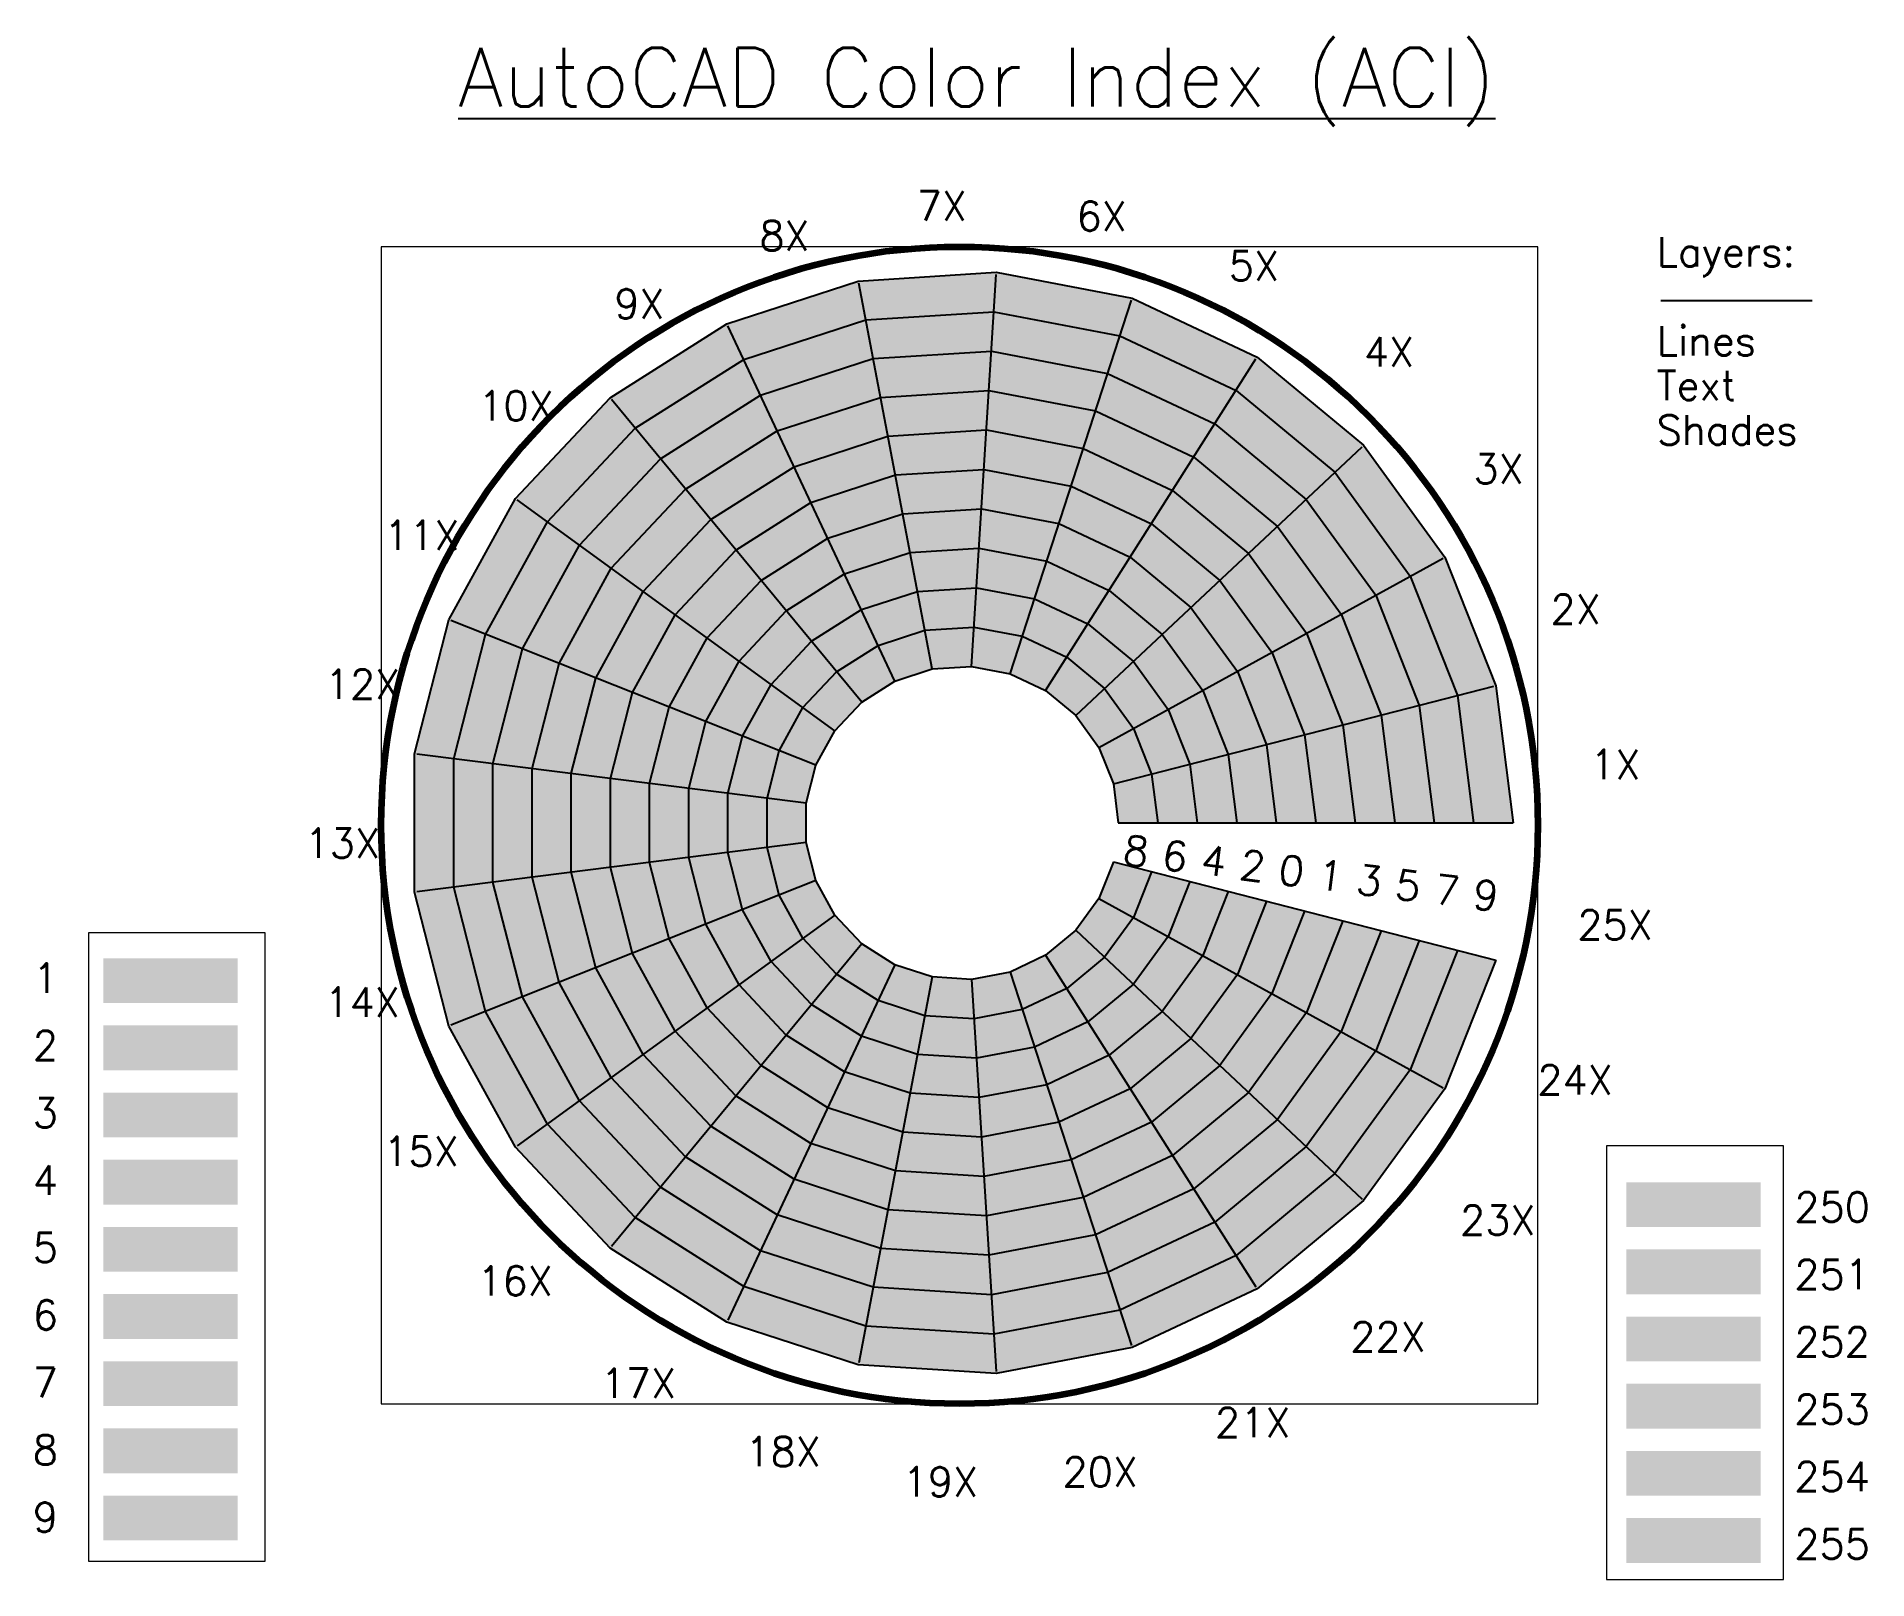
# Paper-space layout 'AutoCAD Color Index' of a CAD drawing. Header units: inches. Extents: x 0.06 to 9.41, y 0.05 to 7.93.
# The model-space entities are those that its viewports show. They can reach past a viewport. Long polylines and large blocks are cut down to what shows.
import ezdxf
from ezdxf.enums import TextEntityAlignment as Align

# ---------------------------------------------------------------- set-up
doc = ezdxf.new("R2010")
doc.units = ezdxf.units.IN
doc.header["$MEASUREMENT"] = 0
doc.layers.add('Lines', color=7, linetype='Continuous')
doc.layers.add('Text', color=7, linetype='Continuous')
doc.layers.add('Shades', color=7, linetype='Continuous', true_color=0x000000)
doc.layers.add('Viewports', color=7, linetype='Continuous', lineweight=200)
doc.styles.add('textstyle3', font='romans')
doc.styles.add('textstyle4', font='')
doc.styles.get('textstyle4').set_extended_font_data('romans')

psp = doc.layouts.new('AutoCAD Color Index')

# ---------------------------------------------------------------- texts
at = {"insert": (4.8619, 7.471), "char_height": 0.3, "width": 6.475291, "attachment_point": 8, "style": 'textstyle4'}
psp.add_mtext('\\LAutoCAD Color Index (ACI)', dxfattribs=at)
at = {"layer": 'Text', "color": 70, "style": 'textstyle3'}
psp.add_text('7X', height=0.15, dxfattribs=at).set_placement((4.6842, 7.0645), align=Align.MIDDLE)
at = {"layer": 'Text', "color": 60, "style": 'textstyle3'}
psp.add_text('6X', height=0.15, dxfattribs=at).set_placement((5.5003, 7.0123), align=Align.MIDDLE)
at = {"layer": 'Text', "color": 80, "style": 'textstyle3'}
psp.add_text('8X', height=0.15, dxfattribs=at).set_placement((3.8806, 6.9122), align=Align.MIDDLE)
at = {"layer": 'Text', "style": 'textstyle3'}
for s, p in [('5X', (6.2779, 6.7587)), ('9X', (3.1402, 6.5648)), ('1X', (8.1228, 4.2134)), ('13X', (1.6227, 3.8117)), ('17X', (3.1341, 1.0553)), ('21X', (6.2712, 0.8544)), ('255', (9.2299, 0.2347))]:
    psp.add_text(s, height=0.15, dxfattribs=at).set_placement(p, align=Align.MIDDLE)
for s, p in [('Layers:', (8.3338, 6.7551)), ('Lines', (8.3338, 6.3002)), ('Text', (8.3338, 6.0728)), ('Shades', (8.3338, 5.8454))]:
    psp.add_text(s, height=0.15, dxfattribs=at).set_placement(p)
at = {"layer": 'Text', "color": 40, "style": 'textstyle3'}
psp.add_text('4X', height=0.15, dxfattribs=at).set_placement((6.9679, 6.3197), align=Align.MIDDLE)
at = {"layer": 'Text', "color": 100, "style": 'textstyle3'}
psp.add_text('10X', height=0.15, dxfattribs=at).set_placement((2.5095, 6.0442), align=Align.MIDDLE)
at = {"layer": 'Text', "color": 30, "style": 'textstyle3'}
psp.add_text('3X', height=0.15, dxfattribs=at).set_placement((7.5271, 5.7229), align=Align.MIDDLE)
at = {"layer": 'Text', "color": 110, "style": 'textstyle3'}
psp.add_text('11X', height=0.15, dxfattribs=at).set_placement((2.028, 5.3831), align=Align.MIDDLE)
at = {"layer": 'Text', "color": 20, "style": 'textstyle3'}
psp.add_text('2X', height=0.15, dxfattribs=at).set_placement((7.9203, 5.0057), align=Align.MIDDLE)
at = {"layer": 'Text', "color": 120, "style": 'textstyle3'}
psp.add_text('12X', height=0.15, dxfattribs=at).set_placement((1.7261, 4.623), align=Align.MIDDLE)
at = {"layer": 'Text', "style": 'textstyle3'}
for s, p in [('8', (5.6761, 3.7711)), ('6', (5.8745, 3.746)), ('4', (6.0729, 3.721)), ('2', (6.2714, 3.6959)), ('0', (6.4698, 3.6708)), ('1', (6.6682, 3.6458)), ('3', (6.8666, 3.6207)), ('5', (7.0651, 3.5956)), ('7', (7.2635, 3.5706)), ('9', (7.4619, 3.5455))]:
    psp.add_text(s, height=0.15, rotation=352.80004, dxfattribs=at).set_placement(p, align=Align.MIDDLE)
at = {"layer": 'Text', "color": 250, "style": 'textstyle3'}
for s, p in [('25X', (8.1219, 3.3955)), ('250', (9.2299, 1.9548))]:
    psp.add_text(s, height=0.15, dxfattribs=at).set_placement(p, align=Align.MIDDLE)
at = {"layer": 'Text', "color": 1, "style": 'textstyle3'}
psp.add_text('1', height=0.15, dxfattribs=at).set_placement((0.1065, 3.1234), align=Align.MIDDLE)
at = {"layer": 'Text', "color": 140, "style": 'textstyle3'}
psp.add_text('14X', height=0.15, dxfattribs=at).set_placement((1.7243, 3.0002), align=Align.MIDDLE)
at = {"layer": 'Text', "color": 2, "style": 'textstyle3'}
psp.add_text('2', height=0.15, dxfattribs=at).set_placement((0.1065, 2.7794), align=Align.MIDDLE)
at = {"layer": 'Text', "color": 240, "style": 'textstyle3'}
psp.add_text('24X', height=0.15, dxfattribs=at).set_placement((7.9176, 2.6036), align=Align.MIDDLE)
at = {"layer": 'Text', "color": 3, "style": 'textstyle3'}
psp.add_text('3', height=0.15, dxfattribs=at).set_placement((0.1065, 2.4354), align=Align.MIDDLE)
at = {"layer": 'Text', "color": 150, "style": 'textstyle3'}
psp.add_text('15X', height=0.15, dxfattribs=at).set_placement((2.0245, 2.2395), align=Align.MIDDLE)
at = {"layer": 'Text', "color": 4, "style": 'textstyle3'}
psp.add_text('4', height=0.15, dxfattribs=at).set_placement((0.1065, 2.0914), align=Align.MIDDLE)
at = {"layer": 'Text', "color": 230, "style": 'textstyle3'}
psp.add_text('23X', height=0.15, dxfattribs=at).set_placement((7.5228, 1.8874), align=Align.MIDDLE)
at = {"layer": 'Text', "color": 5, "style": 'textstyle3'}
psp.add_text('5', height=0.15, dxfattribs=at).set_placement((0.1065, 1.7474), align=Align.MIDDLE)
at = {"layer": 'Text', "color": 251, "style": 'textstyle3'}
psp.add_text('251', height=0.15, dxfattribs=at).set_placement((9.2299, 1.6107), align=Align.MIDDLE)
at = {"layer": 'Text', "color": 160, "style": 'textstyle3'}
psp.add_text('16X', height=0.15, dxfattribs=at).set_placement((2.5045, 1.5773), align=Align.MIDDLE)
at = {"layer": 'Text', "color": 6, "style": 'textstyle3'}
psp.add_text('6', height=0.15, dxfattribs=at).set_placement((0.1065, 1.4034), align=Align.MIDDLE)
at = {"layer": 'Text', "color": 220, "style": 'textstyle3'}
psp.add_text('22X', height=0.15, dxfattribs=at).set_placement((6.9623, 1.2918), align=Align.MIDDLE)
at = {"layer": 'Text', "color": 252, "style": 'textstyle3'}
psp.add_text('252', height=0.15, dxfattribs=at).set_placement((9.2299, 1.2667), align=Align.MIDDLE)
at = {"layer": 'Text', "color": 7, "style": 'textstyle3'}
psp.add_text('7', height=0.15, dxfattribs=at).set_placement((0.1065, 1.0593), align=Align.MIDDLE)
at = {"layer": 'Text', "color": 253, "style": 'textstyle3'}
psp.add_text('253', height=0.15, dxfattribs=at).set_placement((9.2299, 0.9227), align=Align.MIDDLE)
at = {"layer": 'Text', "color": 8, "style": 'textstyle3'}
psp.add_text('8', height=0.15, dxfattribs=at).set_placement((0.1065, 0.7153), align=Align.MIDDLE)
at = {"layer": 'Text', "color": 180, "style": 'textstyle3'}
psp.add_text('18X', height=0.15, dxfattribs=at).set_placement((3.8737, 0.7062), align=Align.MIDDLE)
at = {"layer": 'Text', "color": 200, "style": 'textstyle3'}
psp.add_text('20X', height=0.15, dxfattribs=at).set_placement((5.4931, 0.6025), align=Align.MIDDLE)
at = {"layer": 'Text', "color": 190, "style": 'textstyle3'}
psp.add_text('19X', height=0.15, dxfattribs=at).set_placement((4.6769, 0.5521), align=Align.MIDDLE)
at = {"layer": 'Text', "color": 254, "style": 'textstyle3'}
psp.add_text('254', height=0.15, dxfattribs=at).set_placement((9.2299, 0.5787), align=Align.MIDDLE)
at = {"layer": 'Text', "color": 9, "style": 'textstyle3'}
psp.add_text('9', height=0.15, dxfattribs=at).set_placement((0.1065, 0.3713), align=Align.MIDDLE)

msp = doc.modelspace()

# ---------------------------------------------------------------- linework, layer by layer
at = {"layer": 'Lines', "color": 3}
for p, q in [((506.01, 138.3), (541.24, 140.52)), ((472.45, 127.39), (506.01, 138.3)), ((524.9, 39.29), (506.12, 137.75)), ((534.91, 39.92), (541.2, 139.96)), ((442.65, 108.48), (472.45, 127.39)), ((515.36, 36.19), (472.68, 126.89)), ((476.74, 118.27), (507.9, 128.4)), ((507.9, 128.4), (540.6, 130.46)), ((449.07, 100.72), (476.74, 118.27)), ((481.03, 109.15), (509.79, 118.5)), ((509.79, 118.5), (539.97, 120.4)), ((418.49, 82.76), (442.65, 108.48)), ((506.9, 30.82), (443, 108.06)), ((455.5, 92.95), (481.03, 109.15)), ((485.32, 100.03), (511.68, 108.6)), ((511.68, 108.6), (539.34, 110.34)), ((426.64, 76.83), (449.07, 100.72)), ((461.92, 85.19), (485.32, 100.03)), ((489.61, 90.91), (513.57, 98.7)), ((513.57, 98.7), (538.7, 100.28)), ((434.8, 70.91), (455.5, 92.95)), ((468.35, 77.42), (489.61, 90.91)), ((515.46, 88.8), (538.07, 90.22)), ((442.95, 64.98), (461.92, 85.19)), ((493.91, 81.79), (515.46, 88.8)), ((401.49, 51.83), (418.49, 82.76)), ((500.03, 23.51), (418.94, 82.43)), ((474.77, 69.65), (493.91, 81.79)), ((517.34, 78.9), (537.44, 80.16)), ((410.86, 48.12), (426.64, 76.83)), ((451.11, 59.06), (468.35, 77.42)), ((498.2, 72.67), (517.34, 78.9)), ((420.23, 44.41), (434.8, 70.91)), ((481.2, 61.89), (498.2, 72.67)), ((459.26, 53.13), (474.77, 69.65)), ((502.49, 63.55), (519.23, 68.99)), ((519.23, 68.99), (536.8, 70.1)), ((429.6, 40.7), (442.95, 64.98)), ((467.42, 47.21), (481.2, 61.89)), ((487.62, 54.12), (502.49, 63.55)), ((438.97, 36.99), (451.11, 59.06)), ((506.78, 54.43), (521.12, 59.09)), ((521.12, 59.09), (536.17, 60.04)), ((448.34, 33.28), (459.26, 53.13)), ((475.57, 41.29), (487.62, 54.12)), ((494.05, 46.35), (506.78, 54.43)), ((457.72, 29.57), (467.42, 47.21)), ((511.07, 45.31), (523.01, 49.19)), ((523.01, 49.19), (535.54, 49.98)), ((483.72, 35.36), (494.05, 46.35)), ((500.47, 38.59), (511.07, 45.31)), ((467.09, 25.86), (475.57, 41.29)), ((491.88, 29.44), (500.47, 38.59)), ((476.46, 22.15), (483.72, 35.36)), ((485.83, 18.44), (491.88, 29.44))]:
    msp.add_line(p, q, dxfattribs=at)
at = {"layer": 'Lines', "color": 2}
for p, q in [((541.24, 140.52), (575.9, 133.9)), ((544.76, 38.04), (575.73, 133.37)), ((575.9, 133.9), (607.84, 118.88)), ((540.6, 130.46), (572.79, 124.32)), ((572.79, 124.32), (602.44, 110.37)), ((539.97, 120.4), (569.67, 114.73)), ((553.83, 33.77), (607.54, 118.41)), ((607.84, 118.88), (635.03, 96.38)), ((569.67, 114.73), (597.03, 101.86)), ((539.34, 110.34), (566.56, 105.15)), ((602.44, 110.37), (627.68, 89.48)), ((566.56, 105.15), (591.63, 93.35)), ((538.7, 100.28), (563.44, 95.56)), ((597.03, 101.86), (620.33, 82.58)), ((561.55, 27.38), (634.62, 96)), ((563.44, 95.56), (586.23, 84.84)), ((538.07, 90.22), (560.33, 85.97)), ((591.63, 93.35), (612.99, 75.68)), ((560.33, 85.97), (580.83, 76.33)), ((586.23, 84.84), (605.64, 68.78)), ((537.44, 80.16), (557.21, 76.39)), ((557.21, 76.39), (575.43, 67.81)), ((580.83, 76.33), (598.29, 61.88)), ((536.8, 70.1), (554.1, 66.8)), ((554.1, 66.8), (570.03, 59.3)), ((575.43, 67.81), (590.94, 54.98)), ((536.17, 60.04), (550.98, 57.21)), ((550.98, 57.21), (564.63, 50.79)), ((570.03, 59.3), (583.6, 48.08)), ((535.54, 49.98), (547.87, 47.63)), ((547.87, 47.63), (559.23, 42.28)), ((564.63, 50.79), (576.25, 41.18)), ((559.23, 42.28), (568.9, 34.28))]:
    msp.add_line(p, q, dxfattribs=at)
at = {"layer": 'Lines', "color": 1}
for p, q in [((635.03, 96.38), (655.77, 67.83)), ((627.68, 89.48), (646.94, 62.97)), ((620.33, 82.58), (638.11, 58.12)), ((612.99, 75.68), (629.28, 53.26)), ((567.45, 19.27), (655.29, 67.56)), ((605.64, 68.78), (620.44, 48.41)), ((655.77, 67.83), (668.77, 35.01)), ((598.29, 61.88), (611.61, 43.55)), ((646.94, 62.97), (659, 32.51)), ((638.11, 58.12), (649.24, 30)), ((590.94, 54.98), (602.78, 38.69)), ((629.28, 53.26), (639.48, 27.49)), ((583.6, 48.08), (593.94, 33.84)), ((620.44, 48.41), (629.71, 24.99)), ((611.61, 43.55), (619.95, 22.48)), ((576.25, 41.18), (585.11, 28.98)), ((602.78, 38.69), (610.19, 19.97)), ((568.9, 34.28), (576.28, 24.13)), ((571.14, 9.95), (668.23, 34.88)), ((593.94, 33.84), (600.43, 17.47)), ((668.77, 35.01), (673.19, 0)), ((585.11, 28.98), (590.66, 14.96)), ((649.24, 30), (653.03, 0)), ((659, 32.51), (663.11, 0)), ((576.28, 24.13), (580.9, 12.45)), ((629.71, 24.99), (632.87, 0)), ((639.48, 27.49), (642.95, 0)), ((610.19, 19.97), (612.71, 0)), ((619.95, 22.48), (622.79, 0)), ((590.66, 14.96), (592.55, 0)), ((600.43, 17.47), (602.63, 0)), ((580.9, 12.45), (582.47, 0)), ((572.39, 0), (673.19, 0))]:
    msp.add_line(p, q, dxfattribs=at)
at = {"layer": 'Lines', "color": 4}
for p, q in [((392.71, 17.65), (401.49, 51.83)), ((495.2, 14.73), (402, 51.63)), ((402.71, 16.38), (410.86, 48.12)), ((412.71, 15.12), (420.23, 44.41)), ((422.71, 13.86), (429.6, 40.7)), ((432.71, 12.59), (438.97, 36.99)), ((442.71, 11.33), (448.34, 33.28)), ((452.71, 10.07), (457.72, 29.57)), ((462.71, 8.8), (467.09, 25.86)), ((472.71, 7.54), (476.46, 22.15)), ((392.71, -17.65), (392.71, 17.65)), ((492.71, 5.01), (393.26, 17.58)), ((402.71, -16.38), (402.71, 16.38)), ((412.71, -15.12), (412.71, 15.12)), ((482.71, 6.28), (485.83, 18.44)), ((422.71, -13.86), (422.71, 13.86)), ((432.71, -12.59), (432.71, 12.59)), ((442.71, -11.33), (442.71, 11.33)), ((452.71, -10.07), (452.71, 10.07)), ((462.71, -8.8), (462.71, 8.8)), ((472.71, -7.54), (472.71, 7.54)), ((482.71, -6.28), (482.71, 6.28)), ((492.71, -5.01), (393.26, -17.58)), ((467.09, -25.86), (462.71, -8.8)), ((476.46, -22.15), (472.71, -7.54)), ((485.83, -18.44), (482.71, -6.28)), ((429.6, -40.7), (422.71, -13.86)), ((438.97, -36.99), (432.71, -12.59)), ((448.34, -33.28), (442.71, -11.33)), ((457.72, -29.57), (452.71, -10.07)), ((401.49, -51.83), (392.71, -17.65)), ((410.86, -48.12), (402.71, -16.38)), ((420.23, -44.41), (412.71, -15.12))]:
    msp.add_line(p, q, dxfattribs=at)
at = {"layer": 'Lines', "color": 6}
for p, q in [((571.14, -9.95), (668.77, -35.01)), ((580.9, -12.45), (576.28, -24.13)), ((590.66, -14.96), (585.11, -28.98)), ((600.43, -17.47), (593.94, -33.84)), ((567.45, -19.27), (655.29, -67.56)), ((610.19, -19.97), (602.78, -38.69)), ((619.95, -22.48), (611.61, -43.55)), ((561.55, -27.38), (634.62, -96)), ((576.28, -24.13), (568.9, -34.28)), ((629.71, -24.99), (620.44, -48.41)), ((639.48, -27.49), (629.28, -53.26)), ((585.11, -28.98), (576.25, -41.18)), ((649.24, -30), (638.11, -58.12)), ((659, -32.51), (646.94, -62.97)), ((553.83, -33.77), (607.54, -118.41)), ((568.9, -34.28), (559.23, -42.28)), ((593.94, -33.84), (583.6, -48.08)), ((668.77, -35.01), (655.77, -67.83)), ((534.91, -39.92), (541.2, -139.96)), ((544.76, -38.04), (575.73, -133.37)), ((576.25, -41.18), (564.63, -50.79)), ((602.78, -38.69), (590.94, -54.98)), ((559.23, -42.28), (547.87, -47.63)), ((611.61, -43.55), (598.29, -61.88)), ((547.87, -47.63), (535.54, -49.98)), ((564.63, -50.79), (550.98, -57.21)), ((583.6, -48.08), (570.03, -59.3)), ((620.44, -48.41), (605.64, -68.78)), ((590.94, -54.98), (575.43, -67.81)), ((629.28, -53.26), (612.99, -75.68)), ((550.98, -57.21), (536.17, -60.04)), ((570.03, -59.3), (554.1, -66.8)), ((638.11, -58.12), (620.33, -82.58)), ((598.29, -61.88), (580.83, -76.33)), ((646.94, -62.97), (627.68, -89.48)), ((554.1, -66.8), (536.8, -70.1)), ((575.43, -67.81), (557.21, -76.39)), ((605.64, -68.78), (586.23, -84.84)), ((655.77, -67.83), (635.03, -96.38)), ((557.21, -76.39), (537.44, -80.16)), ((580.83, -76.33), (560.33, -85.97)), ((612.99, -75.68), (591.63, -93.35)), ((620.33, -82.58), (597.03, -101.86)), ((560.33, -85.97), (538.07, -90.22)), ((586.23, -84.84), (563.44, -95.56)), ((591.63, -93.35), (566.56, -105.15)), ((627.68, -89.48), (602.44, -110.37)), ((563.44, -95.56), (538.7, -100.28)), ((635.03, -96.38), (607.84, -118.88)), ((597.03, -101.86), (569.67, -114.73)), ((566.56, -105.15), (539.34, -110.34)), ((602.44, -110.37), (572.79, -124.32)), ((569.67, -114.73), (539.97, -120.4)), ((607.84, -118.88), (575.9, -133.9)), ((572.79, -124.32), (540.6, -130.46)), ((575.9, -133.9), (541.23, -140.52))]:
    msp.add_line(p, q, dxfattribs=at)
at = {"layer": 'Lines', "color": 5}
for p, q in [((495.2, -14.72), (402, -51.63)), ((491.88, -29.44), (485.83, -18.44)), ((483.72, -35.36), (476.46, -22.15)), ((500.03, -23.51), (418.94, -82.43)), ((475.57, -41.29), (467.09, -25.86)), ((506.9, -30.82), (443, -108.06)), ((467.42, -47.21), (457.72, -29.57)), ((500.47, -38.59), (491.88, -29.44)), ((451.11, -59.06), (438.97, -36.99)), ((459.26, -53.13), (448.34, -33.28)), ((515.36, -36.19), (472.68, -126.89)), ((494.05, -46.35), (483.72, -35.36)), ((442.95, -64.98), (429.6, -40.7)), ((487.62, -54.12), (475.57, -41.29)), ((511.07, -45.31), (500.47, -38.59)), ((524.9, -39.29), (506.12, -137.75)), ((434.8, -70.91), (420.23, -44.41)), ((506.78, -54.43), (494.05, -46.35)), ((523.01, -49.19), (511.07, -45.31)), ((426.64, -76.83), (410.86, -48.12)), ((481.2, -61.89), (467.42, -47.21)), ((535.54, -49.98), (523.01, -49.19)), ((418.49, -82.76), (401.49, -51.83)), ((474.77, -69.65), (459.26, -53.13)), ((502.49, -63.55), (487.62, -54.12)), ((521.12, -59.09), (506.78, -54.43)), ((468.35, -77.42), (451.11, -59.06)), ((536.17, -60.04), (521.12, -59.09)), ((461.92, -85.19), (442.95, -64.98)), ((498.2, -72.67), (481.2, -61.89)), ((519.23, -68.99), (502.49, -63.55)), ((493.9, -81.79), (474.77, -69.65)), ((536.8, -70.1), (519.23, -68.99)), ((455.5, -92.95), (434.8, -70.91)), ((517.34, -78.9), (498.2, -72.67)), ((449.07, -100.72), (426.64, -76.83)), ((489.61, -90.91), (468.35, -77.42)), ((537.44, -80.16), (517.34, -78.9)), ((442.65, -108.48), (418.49, -82.76)), ((515.46, -88.8), (493.9, -81.79)), ((485.32, -100.03), (461.92, -85.19)), ((538.07, -90.22), (515.46, -88.8)), ((481.03, -109.15), (455.5, -92.95)), ((513.57, -98.7), (489.61, -90.91)), ((476.74, -118.27), (449.07, -100.72)), ((511.68, -108.6), (485.32, -100.03)), ((538.7, -100.28), (513.57, -98.7)), ((472.45, -127.39), (442.65, -108.48)), ((509.79, -118.5), (481.03, -109.15)), ((539.34, -110.34), (511.68, -108.6)), ((507.9, -128.4), (476.74, -118.27)), ((539.97, -120.4), (509.79, -118.5)), ((506.01, -138.3), (472.45, -127.39)), ((540.6, -130.46), (507.9, -128.4)), ((541.23, -140.52), (506.01, -138.3))]:
    msp.add_line(p, q, dxfattribs=at)
at = {"layer": 'Lines', "color": 3}
msp.add_lwpolyline([(495.2, 14.73), (500.03, 23.51), (506.9, 30.82), (515.36, 36.19), (524.9, 39.29), (534.91, 39.92)], dxfattribs=at)
at = {"layer": 'Lines', "color": 2}
msp.add_lwpolyline([(534.91, 39.92), (544.76, 38.04), (553.83, 33.77), (561.55, 27.38)], dxfattribs=at)
at = {"layer": 'Lines', "color": 1}
msp.add_lwpolyline([(561.55, 27.38), (567.45, 19.27), (571.14, 9.95), (572.39, 0)], dxfattribs=at)
at = {"layer": 'Lines', "color": 4}
msp.add_lwpolyline([(495.2, -14.72), (492.71, -5.01), (492.71, 5.01), (495.2, 14.73)], dxfattribs=at)
at = {"layer": 'Lines', "color": 6}
msp.add_lwpolyline([(571.14, -9.95), (567.45, -19.27), (561.55, -27.38), (553.83, -33.77), (544.76, -38.04), (534.91, -39.92)], dxfattribs=at)
at = {"layer": 'Lines', "color": 5}
msp.add_lwpolyline([(534.91, -39.92), (524.9, -39.29), (515.36, -36.19), (506.9, -30.82), (500.03, -23.51), (495.2, -14.72)], dxfattribs=at)
at = {"layer": 'Shades', "color": 79}
msp.add_solid([(540.6, 130.46), (541.24, 140.52), (507.9, 128.4), (506.01, 138.3)], dxfattribs=at)
at = {"layer": 'Shades', "color": 69}
msp.add_solid([(572.79, 124.32), (575.9, 133.9), (540.6, 130.46), (541.24, 140.52)], dxfattribs=at)
at = {"layer": 'Shades', "color": 89}
msp.add_solid([(507.9, 128.4), (506.01, 138.3), (476.74, 118.27), (472.45, 127.39)], dxfattribs=at)
at = {"layer": 'Shades', "color": 59}
msp.add_solid([(602.44, 110.37), (607.84, 118.88), (572.79, 124.32), (575.9, 133.9)], dxfattribs=at)
at = {"layer": 'Shades', "color": 99}
msp.add_solid([(476.74, 118.27), (472.45, 127.39), (449.07, 100.72), (442.65, 108.48)], dxfattribs=at)
at = {"layer": 'Shades', "color": 87}
msp.add_solid([(509.79, 118.5), (507.9, 128.4), (481.03, 109.15), (476.74, 118.27)], dxfattribs=at)
at = {"layer": 'Shades', "color": 77}
msp.add_solid([(539.97, 120.4), (540.6, 130.46), (509.79, 118.5), (507.9, 128.4)], dxfattribs=at)
at = {"layer": 'Shades', "color": 67}
msp.add_solid([(569.67, 114.73), (572.79, 124.32), (539.97, 120.4), (540.6, 130.46)], dxfattribs=at)
at = {"layer": 'Shades', "color": 57}
msp.add_solid([(597.03, 101.86), (602.44, 110.37), (569.67, 114.73), (572.79, 124.32)], dxfattribs=at)
at = {"layer": 'Shades', "color": 97}
msp.add_solid([(481.03, 109.15), (476.74, 118.27), (455.5, 92.95), (449.07, 100.72)], dxfattribs=at)
at = {"layer": 'Shades', "color": 85}
msp.add_solid([(511.68, 108.6), (509.79, 118.5), (485.32, 100.03), (481.03, 109.15)], dxfattribs=at)
at = {"layer": 'Shades', "color": 75}
msp.add_solid([(539.34, 110.34), (539.97, 120.4), (511.68, 108.6), (509.79, 118.5)], dxfattribs=at)
at = {"layer": 'Shades', "color": 65}
msp.add_solid([(566.56, 105.15), (569.67, 114.73), (539.34, 110.34), (539.97, 120.4)], dxfattribs=at)
at = {"layer": 'Shades', "color": 49}
msp.add_solid([(627.68, 89.48), (635.03, 96.38), (602.44, 110.37), (607.84, 118.88)], dxfattribs=at)
at = {"layer": 'Shades', "color": 55}
msp.add_solid([(591.63, 93.35), (597.03, 101.86), (566.56, 105.15), (569.67, 114.73)], dxfattribs=at)
at = {"layer": 'Shades', "color": 109}
msp.add_solid([(449.07, 100.72), (442.65, 108.48), (426.64, 76.83), (418.49, 82.76)], dxfattribs=at)
at = {"layer": 'Shades', "color": 95}
msp.add_solid([(485.32, 100.03), (481.03, 109.15), (461.92, 85.19), (455.5, 92.95)], dxfattribs=at)
at = {"layer": 'Shades', "color": 83}
msp.add_solid([(513.57, 98.7), (511.68, 108.6), (489.61, 90.91), (485.32, 100.03)], dxfattribs=at)
at = {"layer": 'Shades', "color": 73}
msp.add_solid([(538.7, 100.28), (539.34, 110.34), (513.57, 98.7), (511.68, 108.6)], dxfattribs=at)
at = {"layer": 'Shades', "color": 63}
msp.add_solid([(563.44, 95.56), (566.56, 105.15), (538.7, 100.28), (539.34, 110.34)], dxfattribs=at)
at = {"layer": 'Shades', "color": 47}
msp.add_solid([(620.33, 82.58), (627.68, 89.48), (597.03, 101.86), (602.44, 110.37)], dxfattribs=at)
at = {"layer": 'Shades', "color": 53}
msp.add_solid([(586.23, 84.84), (591.63, 93.35), (563.44, 95.56), (566.56, 105.15)], dxfattribs=at)
at = {"layer": 'Shades', "color": 107}
msp.add_solid([(455.5, 92.95), (449.07, 100.72), (434.8, 70.91), (426.64, 76.83)], dxfattribs=at)
at = {"layer": 'Shades', "color": 93}
msp.add_solid([(489.61, 90.91), (485.32, 100.03), (468.35, 77.42), (461.92, 85.19)], dxfattribs=at)
at = {"layer": 'Shades', "color": 81}
msp.add_solid([(515.46, 88.8), (513.57, 98.7), (493.91, 81.79), (489.61, 90.91)], dxfattribs=at)
at = {"layer": 'Shades', "color": 71}
msp.add_solid([(538.07, 90.22), (538.7, 100.28), (515.46, 88.8), (513.57, 98.7)], dxfattribs=at)
at = {"layer": 'Shades', "color": 61}
msp.add_solid([(560.33, 85.97), (563.44, 95.56), (538.07, 90.22), (538.7, 100.28)], dxfattribs=at)
at = {"layer": 'Shades', "color": 45}
msp.add_solid([(612.99, 75.68), (620.33, 82.58), (591.63, 93.35), (597.03, 101.86)], dxfattribs=at)
at = {"layer": 'Shades', "color": 51}
msp.add_solid([(580.83, 76.33), (586.23, 84.84), (560.33, 85.97), (563.44, 95.56)], dxfattribs=at)
at = {"layer": 'Shades', "color": 39}
msp.add_solid([(646.94, 62.97), (655.77, 67.83), (627.68, 89.48), (635.03, 96.38)], dxfattribs=at)
at = {"layer": 'Shades', "color": 105}
msp.add_solid([(461.92, 85.19), (455.5, 92.95), (442.95, 64.98), (434.8, 70.91)], dxfattribs=at)
at = {"layer": 'Shades', "color": 91}
msp.add_solid([(493.91, 81.79), (489.61, 90.91), (474.77, 69.65), (468.35, 77.42)], dxfattribs=at)
at = {"layer": 'Shades', "color": 70}
msp.add_solid([(537.44, 80.16), (538.07, 90.22), (517.34, 78.9), (515.46, 88.8)], dxfattribs=at)
at = {"layer": 'Shades', "color": 60}
msp.add_solid([(557.21, 76.39), (560.33, 85.97), (537.44, 80.16), (538.07, 90.22)], dxfattribs=at)
at = {"layer": 'Shades', "color": 43}
msp.add_solid([(605.64, 68.78), (612.99, 75.68), (586.23, 84.84), (591.63, 93.35)], dxfattribs=at)
at = {"layer": 'Shades', "color": 37}
msp.add_solid([(638.11, 58.12), (646.94, 62.97), (620.33, 82.58), (627.68, 89.48)], dxfattribs=at)
at = {"layer": 'Shades', "color": 103}
msp.add_solid([(468.35, 77.42), (461.92, 85.19), (451.11, 59.06), (442.95, 64.98)], dxfattribs=at)
at = {"layer": 'Shades', "color": 80}
msp.add_solid([(517.34, 78.9), (515.46, 88.8), (498.2, 72.67), (493.91, 81.79)], dxfattribs=at)
at = {"layer": 'Shades'}
for points in [[(575.43, 67.81), (580.83, 76.33), (557.21, 76.39), (560.33, 85.97)], [(498.2, 72.67), (493.91, 81.79), (481.2, 61.89), (474.77, 69.65)], [(612.71, 0), (622.79, 0), (610.19, 19.97), (619.95, 22.48)], [(452.71, 10.07), (442.71, 11.33), (452.71, -10.07), (442.71, -11.33)], [(750.08, -71.95), (784.36, -71.95), (750.08, -60.53), (784.36, -60.53)], [(481.2, -61.89), (474.77, -69.65), (498.2, -72.67), (493.9, -81.79)], [(557.21, -76.39), (560.33, -85.97), (575.43, -67.81), (580.83, -76.33)]]:
    msp.add_solid(points, dxfattribs=at)
at = {"layer": 'Shades', "color": 41}
msp.add_solid([(598.29, 61.88), (605.64, 68.78), (580.83, 76.33), (586.23, 84.84)], dxfattribs=at)
at = {"layer": 'Shades', "color": 119}
msp.add_solid([(426.64, 76.83), (418.49, 82.76), (410.86, 48.12), (401.49, 51.83)], dxfattribs=at)
at = {"layer": 'Shades', "color": 72}
msp.add_solid([(536.8, 70.1), (537.44, 80.16), (519.23, 68.99), (517.34, 78.9)], dxfattribs=at)
at = {"layer": 'Shades', "color": 62}
msp.add_solid([(554.1, 66.8), (557.21, 76.39), (536.8, 70.1), (537.44, 80.16)], dxfattribs=at)
at = {"layer": 'Shades', "color": 35}
msp.add_solid([(629.28, 53.26), (638.11, 58.12), (612.99, 75.68), (620.33, 82.58)], dxfattribs=at)
at = {"layer": 'Shades', "color": 1}
msp.add_solid([(305.04, 63.37), (339.32, 63.37), (305.04, 74.8), (339.32, 74.8)], dxfattribs=at)
at = {"layer": 'Shades', "color": 117}
msp.add_solid([(434.8, 70.91), (426.64, 76.83), (420.23, 44.41), (410.86, 48.12)], dxfattribs=at)
at = {"layer": 'Shades', "color": 101}
msp.add_solid([(474.77, 69.65), (468.35, 77.42), (459.26, 53.13), (451.11, 59.06)], dxfattribs=at)
at = {"layer": 'Shades', "color": 82}
msp.add_solid([(519.23, 68.99), (517.34, 78.9), (502.49, 63.55), (498.2, 72.67)], dxfattribs=at)
at = {"layer": 'Shades', "color": 52}
msp.add_solid([(570.03, 59.3), (575.43, 67.81), (554.1, 66.8), (557.21, 76.39)], dxfattribs=at)
at = {"layer": 'Shades', "color": 40}
msp.add_solid([(590.94, 54.98), (598.29, 61.88), (575.43, 67.81), (580.83, 76.33)], dxfattribs=at)
at = {"layer": 'Shades', "color": 33}
msp.add_solid([(620.44, 48.41), (629.28, 53.26), (605.64, 68.78), (612.99, 75.68)], dxfattribs=at)
at = {"layer": 'Shades', "color": 115}
msp.add_solid([(442.95, 64.98), (434.8, 70.91), (429.6, 40.7), (420.23, 44.41)], dxfattribs=at)
at = {"layer": 'Shades', "color": 92}
msp.add_solid([(502.49, 63.55), (498.2, 72.67), (487.62, 54.12), (481.2, 61.89)], dxfattribs=at)
at = {"layer": 'Shades', "color": 100}
msp.add_solid([(481.2, 61.89), (474.77, 69.65), (467.42, 47.21), (459.26, 53.13)], dxfattribs=at)
at = {"layer": 'Shades', "color": 84}
msp.add_solid([(521.12, 59.09), (519.23, 68.99), (506.78, 54.43), (502.49, 63.55)], dxfattribs=at)
at = {"layer": 'Shades', "color": 74}
msp.add_solid([(536.17, 60.04), (536.8, 70.1), (521.12, 59.09), (519.23, 68.99)], dxfattribs=at)
at = {"layer": 'Shades', "color": 64}
msp.add_solid([(550.98, 57.21), (554.1, 66.8), (536.17, 60.04), (536.8, 70.1)], dxfattribs=at)
at = {"layer": 'Shades', "color": 54}
msp.add_solid([(564.63, 50.79), (570.03, 59.3), (550.98, 57.21), (554.1, 66.8)], dxfattribs=at)
at = {"layer": 'Shades', "color": 42}
msp.add_solid([(583.6, 48.08), (590.94, 54.98), (570.03, 59.3), (575.43, 67.81)], dxfattribs=at)
at = {"layer": 'Shades', "color": 31}
msp.add_solid([(611.61, 43.55), (620.44, 48.41), (598.29, 61.88), (605.64, 68.78)], dxfattribs=at)
at = {"layer": 'Shades', "color": 29}
msp.add_solid([(659, 32.51), (668.77, 35.01), (646.94, 62.97), (655.77, 67.83)], dxfattribs=at)
at = {"layer": 'Shades', "color": 113}
msp.add_solid([(451.11, 59.06), (442.95, 64.98), (438.97, 36.99), (429.6, 40.7)], dxfattribs=at)
at = {"layer": 'Shades', "color": 102}
msp.add_solid([(487.62, 54.12), (481.2, 61.89), (475.57, 41.29), (467.42, 47.21)], dxfattribs=at)
at = {"layer": 'Shades', "color": 94}
msp.add_solid([(506.78, 54.43), (502.49, 63.55), (494.05, 46.35), (487.62, 54.12)], dxfattribs=at)
at = {"layer": 'Shades', "color": 30}
msp.add_solid([(602.78, 38.69), (611.61, 43.55), (590.94, 54.98), (598.29, 61.88)], dxfattribs=at)
at = {"layer": 'Shades', "color": 27}
msp.add_solid([(649.24, 30), (659, 32.51), (638.11, 58.12), (646.94, 62.97)], dxfattribs=at)
at = {"layer": 'Shades', "color": 2}
msp.add_solid([(305.04, 46.23), (339.32, 46.23), (305.04, 57.65), (339.32, 57.65)], dxfattribs=at)
at = {"layer": 'Shades', "color": 111}
msp.add_solid([(459.26, 53.13), (451.11, 59.06), (448.34, 33.28), (438.97, 36.99)], dxfattribs=at)
at = {"layer": 'Shades', "color": 86}
msp.add_solid([(523.01, 49.19), (521.12, 59.09), (511.07, 45.31), (506.78, 54.43)], dxfattribs=at)
at = {"layer": 'Shades', "color": 76}
msp.add_solid([(535.54, 49.98), (536.17, 60.04), (523.01, 49.19), (521.12, 59.09)], dxfattribs=at)
at = {"layer": 'Shades', "color": 66}
msp.add_solid([(547.87, 47.63), (550.98, 57.21), (535.54, 49.98), (536.17, 60.04)], dxfattribs=at)
at = {"layer": 'Shades', "color": 56}
msp.add_solid([(559.23, 42.28), (564.63, 50.79), (547.87, 47.63), (550.98, 57.21)], dxfattribs=at)
at = {"layer": 'Shades', "color": 44}
msp.add_solid([(576.25, 41.18), (583.6, 48.08), (564.63, 50.79), (570.03, 59.3)], dxfattribs=at)
at = {"layer": 'Shades', "color": 25}
msp.add_solid([(639.48, 27.49), (649.24, 30), (629.28, 53.26), (638.11, 58.12)], dxfattribs=at)
at = {"layer": 'Shades', "color": 129}
msp.add_solid([(410.86, 48.12), (401.49, 51.83), (402.71, 16.38), (392.71, 17.65)], dxfattribs=at)
at = {"layer": 'Shades', "color": 110}
msp.add_solid([(467.42, 47.21), (459.26, 53.13), (457.72, 29.57), (448.34, 33.28)], dxfattribs=at)
at = {"layer": 'Shades', "color": 104}
msp.add_solid([(494.05, 46.35), (487.62, 54.12), (483.72, 35.36), (475.57, 41.29)], dxfattribs=at)
at = {"layer": 'Shades', "color": 96}
msp.add_solid([(511.07, 45.31), (506.78, 54.43), (500.47, 38.59), (494.05, 46.35)], dxfattribs=at)
at = {"layer": 'Shades', "color": 32}
msp.add_solid([(593.94, 33.84), (602.78, 38.69), (583.6, 48.08), (590.94, 54.98)], dxfattribs=at)
at = {"layer": 'Shades', "color": 23}
msp.add_solid([(629.71, 24.99), (639.48, 27.49), (620.44, 48.41), (629.28, 53.26)], dxfattribs=at)
at = {"layer": 'Shades', "color": 127}
msp.add_solid([(420.23, 44.41), (410.86, 48.12), (412.71, 15.12), (402.71, 16.38)], dxfattribs=at)
at = {"layer": 'Shades', "color": 112}
msp.add_solid([(475.57, 41.29), (467.42, 47.21), (467.09, 25.86), (457.72, 29.57)], dxfattribs=at)
at = {"layer": 'Shades', "color": 88}
msp.add_solid([(524.9, 39.29), (523.01, 49.19), (515.36, 36.19), (511.07, 45.31)], dxfattribs=at)
at = {"layer": 'Shades', "color": 78}
msp.add_solid([(534.91, 39.92), (535.54, 49.98), (524.9, 39.29), (523.01, 49.19)], dxfattribs=at)
at = {"layer": 'Shades', "color": 68}
msp.add_solid([(544.76, 38.04), (547.87, 47.63), (534.91, 39.92), (535.54, 49.98)], dxfattribs=at)
at = {"layer": 'Shades', "color": 58}
msp.add_solid([(553.83, 33.77), (559.23, 42.28), (544.76, 38.04), (547.87, 47.63)], dxfattribs=at)
at = {"layer": 'Shades', "color": 46}
msp.add_solid([(568.9, 34.28), (576.25, 41.18), (559.23, 42.28), (564.63, 50.79)], dxfattribs=at)
at = {"layer": 'Shades', "color": 34}
msp.add_solid([(585.11, 28.98), (593.94, 33.84), (576.25, 41.18), (583.6, 48.08)], dxfattribs=at)
at = {"layer": 'Shades', "color": 21}
msp.add_solid([(619.95, 22.48), (629.71, 24.99), (611.61, 43.55), (620.44, 48.41)], dxfattribs=at)
at = {"layer": 'Shades', "color": 125}
msp.add_solid([(429.6, 40.7), (420.23, 44.41), (422.71, 13.86), (412.71, 15.12)], dxfattribs=at)
at = {"layer": 'Shades', "color": 106}
msp.add_solid([(500.47, 38.59), (494.05, 46.35), (491.88, 29.44), (483.72, 35.36)], dxfattribs=at)
at = {"layer": 'Shades', "color": 98}
msp.add_solid([(515.36, 36.19), (511.07, 45.31), (506.9, 30.82), (500.47, 38.59)], dxfattribs=at)
at = {"layer": 'Shades', "color": 48}
msp.add_solid([(561.55, 27.38), (568.9, 34.28), (553.83, 33.77), (559.23, 42.28)], dxfattribs=at)
at = {"layer": 'Shades', "color": 20}
msp.add_solid([(610.19, 19.97), (619.95, 22.48), (602.78, 38.69), (611.61, 43.55)], dxfattribs=at)
at = {"layer": 'Shades', "color": 3}
msp.add_solid([(305.04, 29.08), (339.32, 29.08), (305.04, 40.51), (339.32, 40.51)], dxfattribs=at)
at = {"layer": 'Shades', "color": 123}
msp.add_solid([(438.97, 36.99), (429.6, 40.7), (432.71, 12.59), (422.71, 13.86)], dxfattribs=at)
at = {"layer": 'Shades', "color": 114}
msp.add_solid([(483.72, 35.36), (475.57, 41.29), (476.46, 22.15), (467.09, 25.86)], dxfattribs=at)
at = {"layer": 'Shades', "color": 108}
msp.add_solid([(506.9, 30.82), (500.47, 38.59), (500.03, 23.51), (491.88, 29.44)], dxfattribs=at)
at = {"layer": 'Shades', "color": 36}
msp.add_solid([(576.28, 24.13), (585.11, 28.98), (568.9, 34.28), (576.25, 41.18)], dxfattribs=at)
at = {"layer": 'Shades', "color": 22}
msp.add_solid([(600.43, 17.47), (610.19, 19.97), (593.94, 33.84), (602.78, 38.69)], dxfattribs=at)
at = {"layer": 'Shades', "color": 121}
msp.add_solid([(448.34, 33.28), (438.97, 36.99), (442.71, 11.33), (432.71, 12.59)], dxfattribs=at)
at = {"layer": 'Shades', "color": 120}
msp.add_solid([(457.72, 29.57), (448.34, 33.28), (452.71, 10.07), (442.71, 11.33)], dxfattribs=at)
at = {"layer": 'Shades', "color": 116}
msp.add_solid([(491.88, 29.44), (483.72, 35.36), (485.83, 18.44), (476.46, 22.15)], dxfattribs=at)
at = {"layer": 'Shades', "color": 38}
msp.add_solid([(567.45, 19.27), (576.28, 24.13), (561.55, 27.38), (568.9, 34.28)], dxfattribs=at)
at = {"layer": 'Shades', "color": 24}
msp.add_solid([(590.66, 14.96), (600.43, 17.47), (585.11, 28.98), (593.94, 33.84)], dxfattribs=at)
at = {"layer": 'Shades', "color": 19}
msp.add_solid([(663.11, 0), (673.19, 0), (659, 32.51), (668.77, 35.01)], dxfattribs=at)
at = {"layer": 'Shades', "color": 122}
msp.add_solid([(467.09, 25.86), (457.72, 29.57), (462.71, 8.8), (452.71, 10.07)], dxfattribs=at)
at = {"layer": 'Shades', "color": 118}
msp.add_solid([(500.03, 23.51), (491.88, 29.44), (495.2, 14.73), (485.83, 18.44)], dxfattribs=at)
at = {"layer": 'Shades', "color": 26}
msp.add_solid([(580.9, 12.45), (590.66, 14.96), (576.28, 24.13), (585.11, 28.98)], dxfattribs=at)
at = {"layer": 'Shades', "color": 15}
msp.add_solid([(642.95, 0), (653.03, 0), (639.48, 27.49), (649.24, 30)], dxfattribs=at)
at = {"layer": 'Shades', "color": 17}
msp.add_solid([(653.03, 0), (663.11, 0), (649.24, 30), (659, 32.51)], dxfattribs=at)
at = {"layer": 'Shades', "color": 124}
msp.add_solid([(476.46, 22.15), (467.09, 25.86), (472.71, 7.54), (462.71, 8.8)], dxfattribs=at)
at = {"layer": 'Shades', "color": 28}
msp.add_solid([(571.14, 9.95), (580.9, 12.45), (567.45, 19.27), (576.28, 24.13)], dxfattribs=at)
at = {"layer": 'Shades', "color": 11}
msp.add_solid([(622.79, 0), (632.87, 0), (619.95, 22.48), (629.71, 24.99)], dxfattribs=at)
at = {"layer": 'Shades', "color": 13}
msp.add_solid([(632.87, 0), (642.95, 0), (629.71, 24.99), (639.48, 27.49)], dxfattribs=at)
at = {"layer": 'Shades', "color": 250}
msp.add_solid([(750.08, 13.76), (784.36, 13.76), (750.08, 25.19), (784.36, 25.19)], dxfattribs=at)
at = {"layer": 'Shades', "color": 4}
msp.add_solid([(305.04, 11.94), (339.32, 11.94), (305.04, 23.37), (339.32, 23.37)], dxfattribs=at)
at = {"layer": 'Shades', "color": 126}
msp.add_solid([(485.83, 18.44), (476.46, 22.15), (482.71, 6.28), (472.71, 7.54)], dxfattribs=at)
at = {"layer": 'Shades', "color": 12}
msp.add_solid([(602.63, 0), (612.71, 0), (600.43, 17.47), (610.19, 19.97)], dxfattribs=at)
at = {"layer": 'Shades', "color": 139}
msp.add_solid([(402.71, 16.38), (392.71, 17.65), (402.71, -16.38), (392.71, -17.65)], dxfattribs=at)
at = {"layer": 'Shades', "color": 137}
msp.add_solid([(412.71, 15.12), (402.71, 16.38), (412.71, -15.12), (402.71, -16.38)], dxfattribs=at)
at = {"layer": 'Shades', "color": 135}
msp.add_solid([(422.71, 13.86), (412.71, 15.12), (422.71, -13.86), (412.71, -15.12)], dxfattribs=at)
at = {"layer": 'Shades', "color": 128}
msp.add_solid([(495.2, 14.73), (485.83, 18.44), (492.71, 5.01), (482.71, 6.28)], dxfattribs=at)
at = {"layer": 'Shades', "color": 16}
msp.add_solid([(582.47, 0), (592.55, 0), (580.9, 12.45), (590.66, 14.96)], dxfattribs=at)
at = {"layer": 'Shades', "color": 14}
msp.add_solid([(592.55, 0), (602.63, 0), (590.66, 14.96), (600.43, 17.47)], dxfattribs=at)
at = {"layer": 'Shades', "color": 133}
msp.add_solid([(432.71, 12.59), (422.71, 13.86), (432.71, -12.59), (422.71, -13.86)], dxfattribs=at)
at = {"layer": 'Shades', "color": 131}
msp.add_solid([(442.71, 11.33), (432.71, 12.59), (442.71, -11.33), (432.71, -12.59)], dxfattribs=at)
at = {"layer": 'Shades', "color": 132}
msp.add_solid([(462.71, 8.8), (452.71, 10.07), (462.71, -8.8), (452.71, -10.07)], dxfattribs=at)
at = {"layer": 'Shades', "color": 18}
msp.add_solid([(572.39, 0), (582.47, 0), (571.14, 9.95), (580.9, 12.45)], dxfattribs=at)
at = {"layer": 'Shades', "color": 5}
msp.add_solid([(305.04, -5.2), (339.32, -5.2), (305.04, 6.23), (339.32, 6.23)], dxfattribs=at)
at = {"layer": 'Shades', "color": 134}
msp.add_solid([(472.71, 7.54), (462.71, 8.8), (472.71, -7.54), (462.71, -8.8)], dxfattribs=at)
at = {"layer": 'Shades', "color": 136}
msp.add_solid([(482.71, 6.28), (472.71, 7.54), (482.71, -6.28), (472.71, -7.54)], dxfattribs=at)
at = {"layer": 'Shades', "color": 138}
msp.add_solid([(492.71, 5.01), (482.71, 6.28), (492.71, -5.01), (482.71, -6.28)], dxfattribs=at)
at = {"layer": 'Shades', "color": 251}
msp.add_solid([(750.08, -3.38), (784.36, -3.38), (750.08, 8.05), (784.36, 8.05)], dxfattribs=at)
at = {"layer": 'Shades', "color": 142}
msp.add_solid([(462.71, -8.8), (452.71, -10.07), (467.09, -25.86), (457.72, -29.57)], dxfattribs=at)
at = {"layer": 'Shades', "color": 144}
msp.add_solid([(472.71, -7.54), (462.71, -8.8), (476.46, -22.15), (467.09, -25.86)], dxfattribs=at)
at = {"layer": 'Shades', "color": 146}
msp.add_solid([(482.71, -6.28), (472.71, -7.54), (485.83, -18.44), (476.46, -22.15)], dxfattribs=at)
at = {"layer": 'Shades', "color": 148}
msp.add_solid([(492.71, -5.01), (482.71, -6.28), (495.2, -14.72), (485.83, -18.44)], dxfattribs=at)
at = {"layer": 'Shades', "color": 252}
msp.add_solid([(750.08, -20.53), (784.36, -20.53), (750.08, -9.1), (784.36, -9.1)], dxfattribs=at)
at = {"layer": 'Shades', "color": 6}
msp.add_solid([(305.04, -22.35), (339.32, -22.35), (305.04, -10.92), (339.32, -10.92)], dxfattribs=at)
at = {"layer": 'Shades', "color": 145}
msp.add_solid([(422.71, -13.86), (412.71, -15.12), (429.6, -40.7), (420.23, -44.41)], dxfattribs=at)
at = {"layer": 'Shades', "color": 143}
msp.add_solid([(432.71, -12.59), (422.71, -13.86), (438.97, -36.99), (429.6, -40.7)], dxfattribs=at)
at = {"layer": 'Shades', "color": 141}
msp.add_solid([(442.71, -11.33), (432.71, -12.59), (448.34, -33.28), (438.97, -36.99)], dxfattribs=at)
at = {"layer": 'Shades', "color": 140}
msp.add_solid([(452.71, -10.07), (442.71, -11.33), (457.72, -29.57), (448.34, -33.28)], dxfattribs=at)
at = {"layer": 'Shades', "color": 248}
msp.add_solid([(567.45, -19.27), (576.28, -24.13), (571.14, -9.95), (580.9, -12.45)], dxfattribs=at)
at = {"layer": 'Shades', "color": 246}
msp.add_solid([(576.28, -24.13), (585.11, -28.98), (580.9, -12.45), (590.66, -14.96)], dxfattribs=at)
at = {"layer": 'Shades', "color": 149}
msp.add_solid([(402.71, -16.38), (392.71, -17.65), (410.86, -48.12), (401.49, -51.83)], dxfattribs=at)
at = {"layer": 'Shades', "color": 147}
msp.add_solid([(412.71, -15.12), (402.71, -16.38), (420.23, -44.41), (410.86, -48.12)], dxfattribs=at)
at = {"layer": 'Shades', "color": 156}
msp.add_solid([(485.83, -18.44), (476.46, -22.15), (491.88, -29.44), (483.72, -35.36)], dxfattribs=at)
at = {"layer": 'Shades', "color": 158}
msp.add_solid([(495.2, -14.72), (485.83, -18.44), (500.03, -23.51), (491.88, -29.44)], dxfattribs=at)
at = {"layer": 'Shades', "color": 244}
msp.add_solid([(585.11, -28.98), (593.94, -33.84), (590.66, -14.96), (600.43, -17.47)], dxfattribs=at)
at = {"layer": 'Shades', "color": 242}
msp.add_solid([(593.94, -33.84), (602.78, -38.69), (600.43, -17.47), (610.19, -19.97)], dxfattribs=at)
at = {"layer": 'Shades', "color": 154}
msp.add_solid([(476.46, -22.15), (467.09, -25.86), (483.72, -35.36), (475.57, -41.29)], dxfattribs=at)
at = {"layer": 'Shades', "color": 238}
msp.add_solid([(561.55, -27.38), (568.9, -34.28), (567.45, -19.27), (576.28, -24.13)], dxfattribs=at)
at = {"layer": 'Shades', "color": 240}
msp.add_solid([(602.78, -38.69), (611.61, -43.55), (610.19, -19.97), (619.95, -22.48)], dxfattribs=at)
at = {"layer": 'Shades', "color": 241}
msp.add_solid([(611.61, -43.55), (620.44, -48.41), (619.95, -22.48), (629.71, -24.99)], dxfattribs=at)
at = {"layer": 'Shades', "color": 152}
msp.add_solid([(467.09, -25.86), (457.72, -29.57), (475.57, -41.29), (467.42, -47.21)], dxfattribs=at)
at = {"layer": 'Shades', "color": 168}
msp.add_solid([(500.03, -23.51), (491.88, -29.44), (506.9, -30.82), (500.47, -38.59)], dxfattribs=at)
at = {"layer": 'Shades', "color": 228}
msp.add_solid([(553.83, -33.77), (559.23, -42.28), (561.55, -27.38), (568.9, -34.28)], dxfattribs=at)
at = {"layer": 'Shades', "color": 236}
msp.add_solid([(568.9, -34.28), (576.25, -41.18), (576.28, -24.13), (585.11, -28.98)], dxfattribs=at)
at = {"layer": 'Shades', "color": 243}
msp.add_solid([(620.44, -48.41), (629.28, -53.26), (629.71, -24.99), (639.48, -27.49)], dxfattribs=at)
at = {"layer": 'Shades', "color": 245}
msp.add_solid([(629.28, -53.26), (638.11, -58.12), (639.48, -27.49), (649.24, -30)], dxfattribs=at)
at = {"layer": 'Shades', "color": 253}
msp.add_solid([(750.08, -37.67), (784.36, -37.67), (750.08, -26.24), (784.36, -26.24)], dxfattribs=at)
at = {"layer": 'Shades', "color": 7}
msp.add_solid([(305.04, -39.49), (339.32, -39.49), (305.04, -28.06), (339.32, -28.06)], dxfattribs=at)
at = {"layer": 'Shades', "color": 150}
msp.add_solid([(457.72, -29.57), (448.34, -33.28), (467.42, -47.21), (459.26, -53.13)], dxfattribs=at)
at = {"layer": 'Shades', "color": 166}
msp.add_solid([(491.88, -29.44), (483.72, -35.36), (500.47, -38.59), (494.05, -46.35)], dxfattribs=at)
at = {"layer": 'Shades', "color": 178}
msp.add_solid([(506.9, -30.82), (500.47, -38.59), (515.36, -36.19), (511.07, -45.31)], dxfattribs=at)
at = {"layer": 'Shades', "color": 234}
msp.add_solid([(576.25, -41.18), (583.6, -48.08), (585.11, -28.98), (593.94, -33.84)], dxfattribs=at)
at = {"layer": 'Shades', "color": 247}
msp.add_solid([(638.11, -58.12), (646.94, -62.97), (649.24, -30), (659, -32.51)], dxfattribs=at)
at = {"layer": 'Shades', "color": 249}
msp.add_solid([(646.94, -62.97), (655.77, -67.83), (659, -32.51), (668.77, -35.01)], dxfattribs=at)
at = {"layer": 'Shades', "color": 153}
msp.add_solid([(438.97, -36.99), (429.6, -40.7), (451.11, -59.06), (442.95, -64.98)], dxfattribs=at)
at = {"layer": 'Shades', "color": 151}
msp.add_solid([(448.34, -33.28), (438.97, -36.99), (459.26, -53.13), (451.11, -59.06)], dxfattribs=at)
at = {"layer": 'Shades', "color": 164}
msp.add_solid([(483.72, -35.36), (475.57, -41.29), (494.05, -46.35), (487.62, -54.12)], dxfattribs=at)
at = {"layer": 'Shades', "color": 188}
msp.add_solid([(515.36, -36.19), (511.07, -45.31), (524.9, -39.29), (523.01, -49.19)], dxfattribs=at)
at = {"layer": 'Shades', "color": 218}
msp.add_solid([(544.76, -38.04), (547.87, -47.63), (553.83, -33.77), (559.23, -42.28)], dxfattribs=at)
at = {"layer": 'Shades', "color": 226}
msp.add_solid([(559.23, -42.28), (564.63, -50.79), (568.9, -34.28), (576.25, -41.18)], dxfattribs=at)
at = {"layer": 'Shades', "color": 232}
msp.add_solid([(583.6, -48.08), (590.94, -54.98), (593.94, -33.84), (602.78, -38.69)], dxfattribs=at)
at = {"layer": 'Shades', "color": 155}
msp.add_solid([(429.6, -40.7), (420.23, -44.41), (442.95, -64.98), (434.8, -70.91)], dxfattribs=at)
at = {"layer": 'Shades', "color": 162}
msp.add_solid([(475.57, -41.29), (467.42, -47.21), (487.62, -54.12), (481.2, -61.89)], dxfattribs=at)
at = {"layer": 'Shades', "color": 176}
msp.add_solid([(500.47, -38.59), (494.05, -46.35), (511.07, -45.31), (506.78, -54.43)], dxfattribs=at)
at = {"layer": 'Shades', "color": 198}
msp.add_solid([(524.9, -39.29), (523.01, -49.19), (534.91, -39.92), (535.54, -49.98)], dxfattribs=at)
at = {"layer": 'Shades', "color": 208}
msp.add_solid([(534.91, -39.92), (535.54, -49.98), (544.76, -38.04), (547.87, -47.63)], dxfattribs=at)
at = {"layer": 'Shades', "color": 224}
msp.add_solid([(564.63, -50.79), (570.03, -59.3), (576.25, -41.18), (583.6, -48.08)], dxfattribs=at)
at = {"layer": 'Shades', "color": 230}
msp.add_solid([(590.94, -54.98), (598.29, -61.88), (602.78, -38.69), (611.61, -43.55)], dxfattribs=at)
at = {"layer": 'Shades', "color": 8}
msp.add_solid([(305.04, -56.63), (339.32, -56.63), (305.04, -45.2), (339.32, -45.2)], dxfattribs=at)
at = {"layer": 'Shades', "color": 157}
msp.add_solid([(420.23, -44.41), (410.86, -48.12), (434.8, -70.91), (426.64, -76.83)], dxfattribs=at)
at = {"layer": 'Shades', "color": 174}
msp.add_solid([(494.05, -46.35), (487.62, -54.12), (506.78, -54.43), (502.49, -63.55)], dxfattribs=at)
at = {"layer": 'Shades', "color": 186}
msp.add_solid([(511.07, -45.31), (506.78, -54.43), (523.01, -49.19), (521.12, -59.09)], dxfattribs=at)
at = {"layer": 'Shades', "color": 216}
msp.add_solid([(547.87, -47.63), (550.98, -57.21), (559.23, -42.28), (564.63, -50.79)], dxfattribs=at)
at = {"layer": 'Shades', "color": 231}
msp.add_solid([(598.29, -61.88), (605.64, -68.78), (611.61, -43.55), (620.44, -48.41)], dxfattribs=at)
at = {"layer": 'Shades', "color": 254}
msp.add_solid([(750.08, -54.81), (784.36, -54.81), (750.08, -43.38), (784.36, -43.38)], dxfattribs=at)
at = {"layer": 'Shades', "color": 159}
msp.add_solid([(410.86, -48.12), (401.49, -51.83), (426.64, -76.83), (418.49, -82.76)], dxfattribs=at)
at = {"layer": 'Shades', "color": 160}
msp.add_solid([(467.42, -47.21), (459.26, -53.13), (481.2, -61.89), (474.77, -69.65)], dxfattribs=at)
at = {"layer": 'Shades', "color": 196}
msp.add_solid([(523.01, -49.19), (521.12, -59.09), (535.54, -49.98), (536.17, -60.04)], dxfattribs=at)
at = {"layer": 'Shades', "color": 206}
msp.add_solid([(535.54, -49.98), (536.17, -60.04), (547.87, -47.63), (550.98, -57.21)], dxfattribs=at)
at = {"layer": 'Shades', "color": 214}
msp.add_solid([(550.98, -57.21), (554.1, -66.8), (564.63, -50.79), (570.03, -59.3)], dxfattribs=at)
at = {"layer": 'Shades', "color": 222}
msp.add_solid([(570.03, -59.3), (575.43, -67.81), (583.6, -48.08), (590.94, -54.98)], dxfattribs=at)
at = {"layer": 'Shades', "color": 233}
msp.add_solid([(605.64, -68.78), (612.99, -75.68), (620.44, -48.41), (629.28, -53.26)], dxfattribs=at)
at = {"layer": 'Shades', "color": 161}
msp.add_solid([(459.26, -53.13), (451.11, -59.06), (474.77, -69.65), (468.35, -77.42)], dxfattribs=at)
at = {"layer": 'Shades', "color": 172}
msp.add_solid([(487.62, -54.12), (481.2, -61.89), (502.49, -63.55), (498.2, -72.67)], dxfattribs=at)
at = {"layer": 'Shades', "color": 184}
msp.add_solid([(506.78, -54.43), (502.49, -63.55), (521.12, -59.09), (519.23, -68.99)], dxfattribs=at)
at = {"layer": 'Shades', "color": 220}
msp.add_solid([(575.43, -67.81), (580.83, -76.33), (590.94, -54.98), (598.29, -61.88)], dxfattribs=at)
at = {"layer": 'Shades', "color": 235}
msp.add_solid([(612.99, -75.68), (620.33, -82.58), (629.28, -53.26), (638.11, -58.12)], dxfattribs=at)
at = {"layer": 'Shades', "color": 163}
msp.add_solid([(451.11, -59.06), (442.95, -64.98), (468.35, -77.42), (461.92, -85.19)], dxfattribs=at)
at = {"layer": 'Shades', "color": 194}
msp.add_solid([(521.12, -59.09), (519.23, -68.99), (536.17, -60.04), (536.8, -70.1)], dxfattribs=at)
at = {"layer": 'Shades', "color": 204}
msp.add_solid([(536.17, -60.04), (536.8, -70.1), (550.98, -57.21), (554.1, -66.8)], dxfattribs=at)
at = {"layer": 'Shades', "color": 212}
msp.add_solid([(554.1, -66.8), (557.21, -76.39), (570.03, -59.3), (575.43, -67.81)], dxfattribs=at)
at = {"layer": 'Shades', "color": 237}
msp.add_solid([(620.33, -82.58), (627.68, -89.48), (638.11, -58.12), (646.94, -62.97)], dxfattribs=at)
at = {"layer": 'Shades', "color": 9}
msp.add_solid([(305.04, -73.77), (339.32, -73.77), (305.04, -62.35), (339.32, -62.35)], dxfattribs=at)
at = {"layer": 'Shades', "color": 165}
msp.add_solid([(442.95, -64.98), (434.8, -70.91), (461.92, -85.19), (455.5, -92.95)], dxfattribs=at)
at = {"layer": 'Shades', "color": 182}
msp.add_solid([(502.49, -63.55), (498.2, -72.67), (519.23, -68.99), (517.34, -78.9)], dxfattribs=at)
at = {"layer": 'Shades', "color": 221}
msp.add_solid([(580.83, -76.33), (586.23, -84.84), (598.29, -61.88), (605.64, -68.78)], dxfattribs=at)
at = {"layer": 'Shades', "color": 239}
msp.add_solid([(627.68, -89.48), (635.03, -96.38), (646.94, -62.97), (655.77, -67.83)], dxfattribs=at)
at = {"layer": 'Shades', "color": 171}
msp.add_solid([(474.77, -69.65), (468.35, -77.42), (493.9, -81.79), (489.61, -90.91)], dxfattribs=at)
at = {"layer": 'Shades', "color": 192}
msp.add_solid([(519.23, -68.99), (517.34, -78.9), (536.8, -70.1), (537.44, -80.16)], dxfattribs=at)
at = {"layer": 'Shades', "color": 202}
msp.add_solid([(536.8, -70.1), (537.44, -80.16), (554.1, -66.8), (557.21, -76.39)], dxfattribs=at)
at = {"layer": 'Shades', "color": 223}
msp.add_solid([(586.23, -84.84), (591.63, -93.35), (605.64, -68.78), (612.99, -75.68)], dxfattribs=at)
at = {"layer": 'Shades', "color": 167}
msp.add_solid([(434.8, -70.91), (426.64, -76.83), (455.5, -92.95), (449.07, -100.72)], dxfattribs=at)
at = {"layer": 'Shades', "color": 180}
msp.add_solid([(498.2, -72.67), (493.9, -81.79), (517.34, -78.9), (515.46, -88.8)], dxfattribs=at)
at = {"layer": 'Shades', "color": 169}
msp.add_solid([(426.64, -76.83), (418.49, -82.76), (449.07, -100.72), (442.65, -108.48)], dxfattribs=at)
at = {"layer": 'Shades', "color": 173}
msp.add_solid([(468.35, -77.42), (461.92, -85.19), (489.61, -90.91), (485.32, -100.03)], dxfattribs=at)
at = {"layer": 'Shades', "color": 190}
msp.add_solid([(517.34, -78.9), (515.46, -88.8), (537.44, -80.16), (538.07, -90.22)], dxfattribs=at)
at = {"layer": 'Shades', "color": 200}
msp.add_solid([(537.44, -80.16), (538.07, -90.22), (557.21, -76.39), (560.33, -85.97)], dxfattribs=at)
at = {"layer": 'Shades', "color": 211}
msp.add_solid([(560.33, -85.97), (563.44, -95.56), (580.83, -76.33), (586.23, -84.84)], dxfattribs=at)
at = {"layer": 'Shades', "color": 225}
msp.add_solid([(591.63, -93.35), (597.03, -101.86), (612.99, -75.68), (620.33, -82.58)], dxfattribs=at)
at = {"layer": 'Shades', "color": 181}
msp.add_solid([(493.9, -81.79), (489.61, -90.91), (515.46, -88.8), (513.57, -98.7)], dxfattribs=at)
at = {"layer": 'Shades', "color": 227}
msp.add_solid([(597.03, -101.86), (602.44, -110.37), (620.33, -82.58), (627.68, -89.48)], dxfattribs=at)
at = {"layer": 'Shades', "color": 175}
msp.add_solid([(461.92, -85.19), (455.5, -92.95), (485.32, -100.03), (481.03, -109.15)], dxfattribs=at)
at = {"layer": 'Shades', "color": 191}
msp.add_solid([(515.46, -88.8), (513.57, -98.7), (538.07, -90.22), (538.7, -100.28)], dxfattribs=at)
at = {"layer": 'Shades', "color": 201}
msp.add_solid([(538.07, -90.22), (538.7, -100.28), (560.33, -85.97), (563.44, -95.56)], dxfattribs=at)
at = {"layer": 'Shades', "color": 213}
msp.add_solid([(563.44, -95.56), (566.56, -105.15), (586.23, -84.84), (591.63, -93.35)], dxfattribs=at)
at = {"layer": 'Shades', "color": 177}
msp.add_solid([(455.5, -92.95), (449.07, -100.72), (481.03, -109.15), (476.74, -118.27)], dxfattribs=at)
at = {"layer": 'Shades', "color": 183}
msp.add_solid([(489.61, -90.91), (485.32, -100.03), (513.57, -98.7), (511.68, -108.6)], dxfattribs=at)
at = {"layer": 'Shades', "color": 215}
msp.add_solid([(566.56, -105.15), (569.67, -114.73), (591.63, -93.35), (597.03, -101.86)], dxfattribs=at)
at = {"layer": 'Shades', "color": 229}
msp.add_solid([(602.44, -110.37), (607.84, -118.88), (627.68, -89.48), (635.03, -96.38)], dxfattribs=at)
at = {"layer": 'Shades', "color": 203}
msp.add_solid([(538.7, -100.28), (539.34, -110.34), (563.44, -95.56), (566.56, -105.15)], dxfattribs=at)
at = {"layer": 'Shades', "color": 179}
msp.add_solid([(449.07, -100.72), (442.65, -108.48), (476.74, -118.27), (472.45, -127.39)], dxfattribs=at)
at = {"layer": 'Shades', "color": 185}
msp.add_solid([(485.32, -100.03), (481.03, -109.15), (511.68, -108.6), (509.79, -118.5)], dxfattribs=at)
at = {"layer": 'Shades', "color": 193}
msp.add_solid([(513.57, -98.7), (511.68, -108.6), (538.7, -100.28), (539.34, -110.34)], dxfattribs=at)
at = {"layer": 'Shades', "color": 217}
msp.add_solid([(569.67, -114.73), (572.79, -124.32), (597.03, -101.86), (602.44, -110.37)], dxfattribs=at)
at = {"layer": 'Shades', "color": 205}
msp.add_solid([(539.34, -110.34), (539.97, -120.4), (566.56, -105.15), (569.67, -114.73)], dxfattribs=at)
at = {"layer": 'Shades', "color": 187}
msp.add_solid([(481.03, -109.15), (476.74, -118.27), (509.79, -118.5), (507.9, -128.4)], dxfattribs=at)
at = {"layer": 'Shades', "color": 195}
msp.add_solid([(511.68, -108.6), (509.79, -118.5), (539.34, -110.34), (539.97, -120.4)], dxfattribs=at)
at = {"layer": 'Shades', "color": 219}
msp.add_solid([(572.79, -124.32), (575.9, -133.9), (602.44, -110.37), (607.84, -118.88)], dxfattribs=at)
at = {"layer": 'Shades', "color": 207}
msp.add_solid([(539.97, -120.4), (540.6, -130.46), (569.67, -114.73), (572.79, -124.32)], dxfattribs=at)
at = {"layer": 'Shades', "color": 189}
msp.add_solid([(476.74, -118.27), (472.45, -127.39), (507.9, -128.4), (506.01, -138.3)], dxfattribs=at)
at = {"layer": 'Shades', "color": 197}
msp.add_solid([(509.79, -118.5), (507.9, -128.4), (539.97, -120.4), (540.6, -130.46)], dxfattribs=at)
at = {"layer": 'Shades', "color": 209}
msp.add_solid([(540.6, -130.46), (541.23, -140.52), (572.79, -124.32), (575.9, -133.9)], dxfattribs=at)
at = {"layer": 'Shades', "color": 199}
msp.add_solid([(507.9, -128.4), (506.01, -138.3), (540.6, -130.46), (541.23, -140.52)], dxfattribs=at)

# ---------------------------------------------------------------- linework, layer by layer
at = {"layer": 'Text'}
psp.add_line((8.355, 6.5817), (9.1275, 6.5817), dxfattribs=at)
at = {"layer": 'Viewports'}
psp.add_circle((4.7743, 3.9033), 2.9528, dxfattribs=at)

psp.set_redraw_order([(e.dxf.handle, doc.entitydb.next_handle()) for e in psp.query("TEXT MTEXT ATTDEF DIMENSION ARC_DIMENSION")])  # texts and dimensions are drawn at this point

# ---------------------------------------------------------------- viewports
at = {"layer": 'Viewports'}
for center, size, view_center_point, view_height, status in [((4.7743, 3.9033), (5.9056, 5.90557), (531.8565, -0.5789), 295.2786, 3), ((8.5298, 1.1602), (0.9035, 2.21187), (767.6368, -20.8623), 110.59341, 4)]:
    psp.add_viewport(center=center, size=size, view_center_point=view_center_point, view_height=view_height, status=status, dxfattribs=at)
psp.add_viewport(center=(0.7769, 1.7507), size=(0.902, 3.20595), view_center_point=(323.783, 1.114), view_height=160.29756, dxfattribs=at)

doc.saveas('drawing.dxf')
